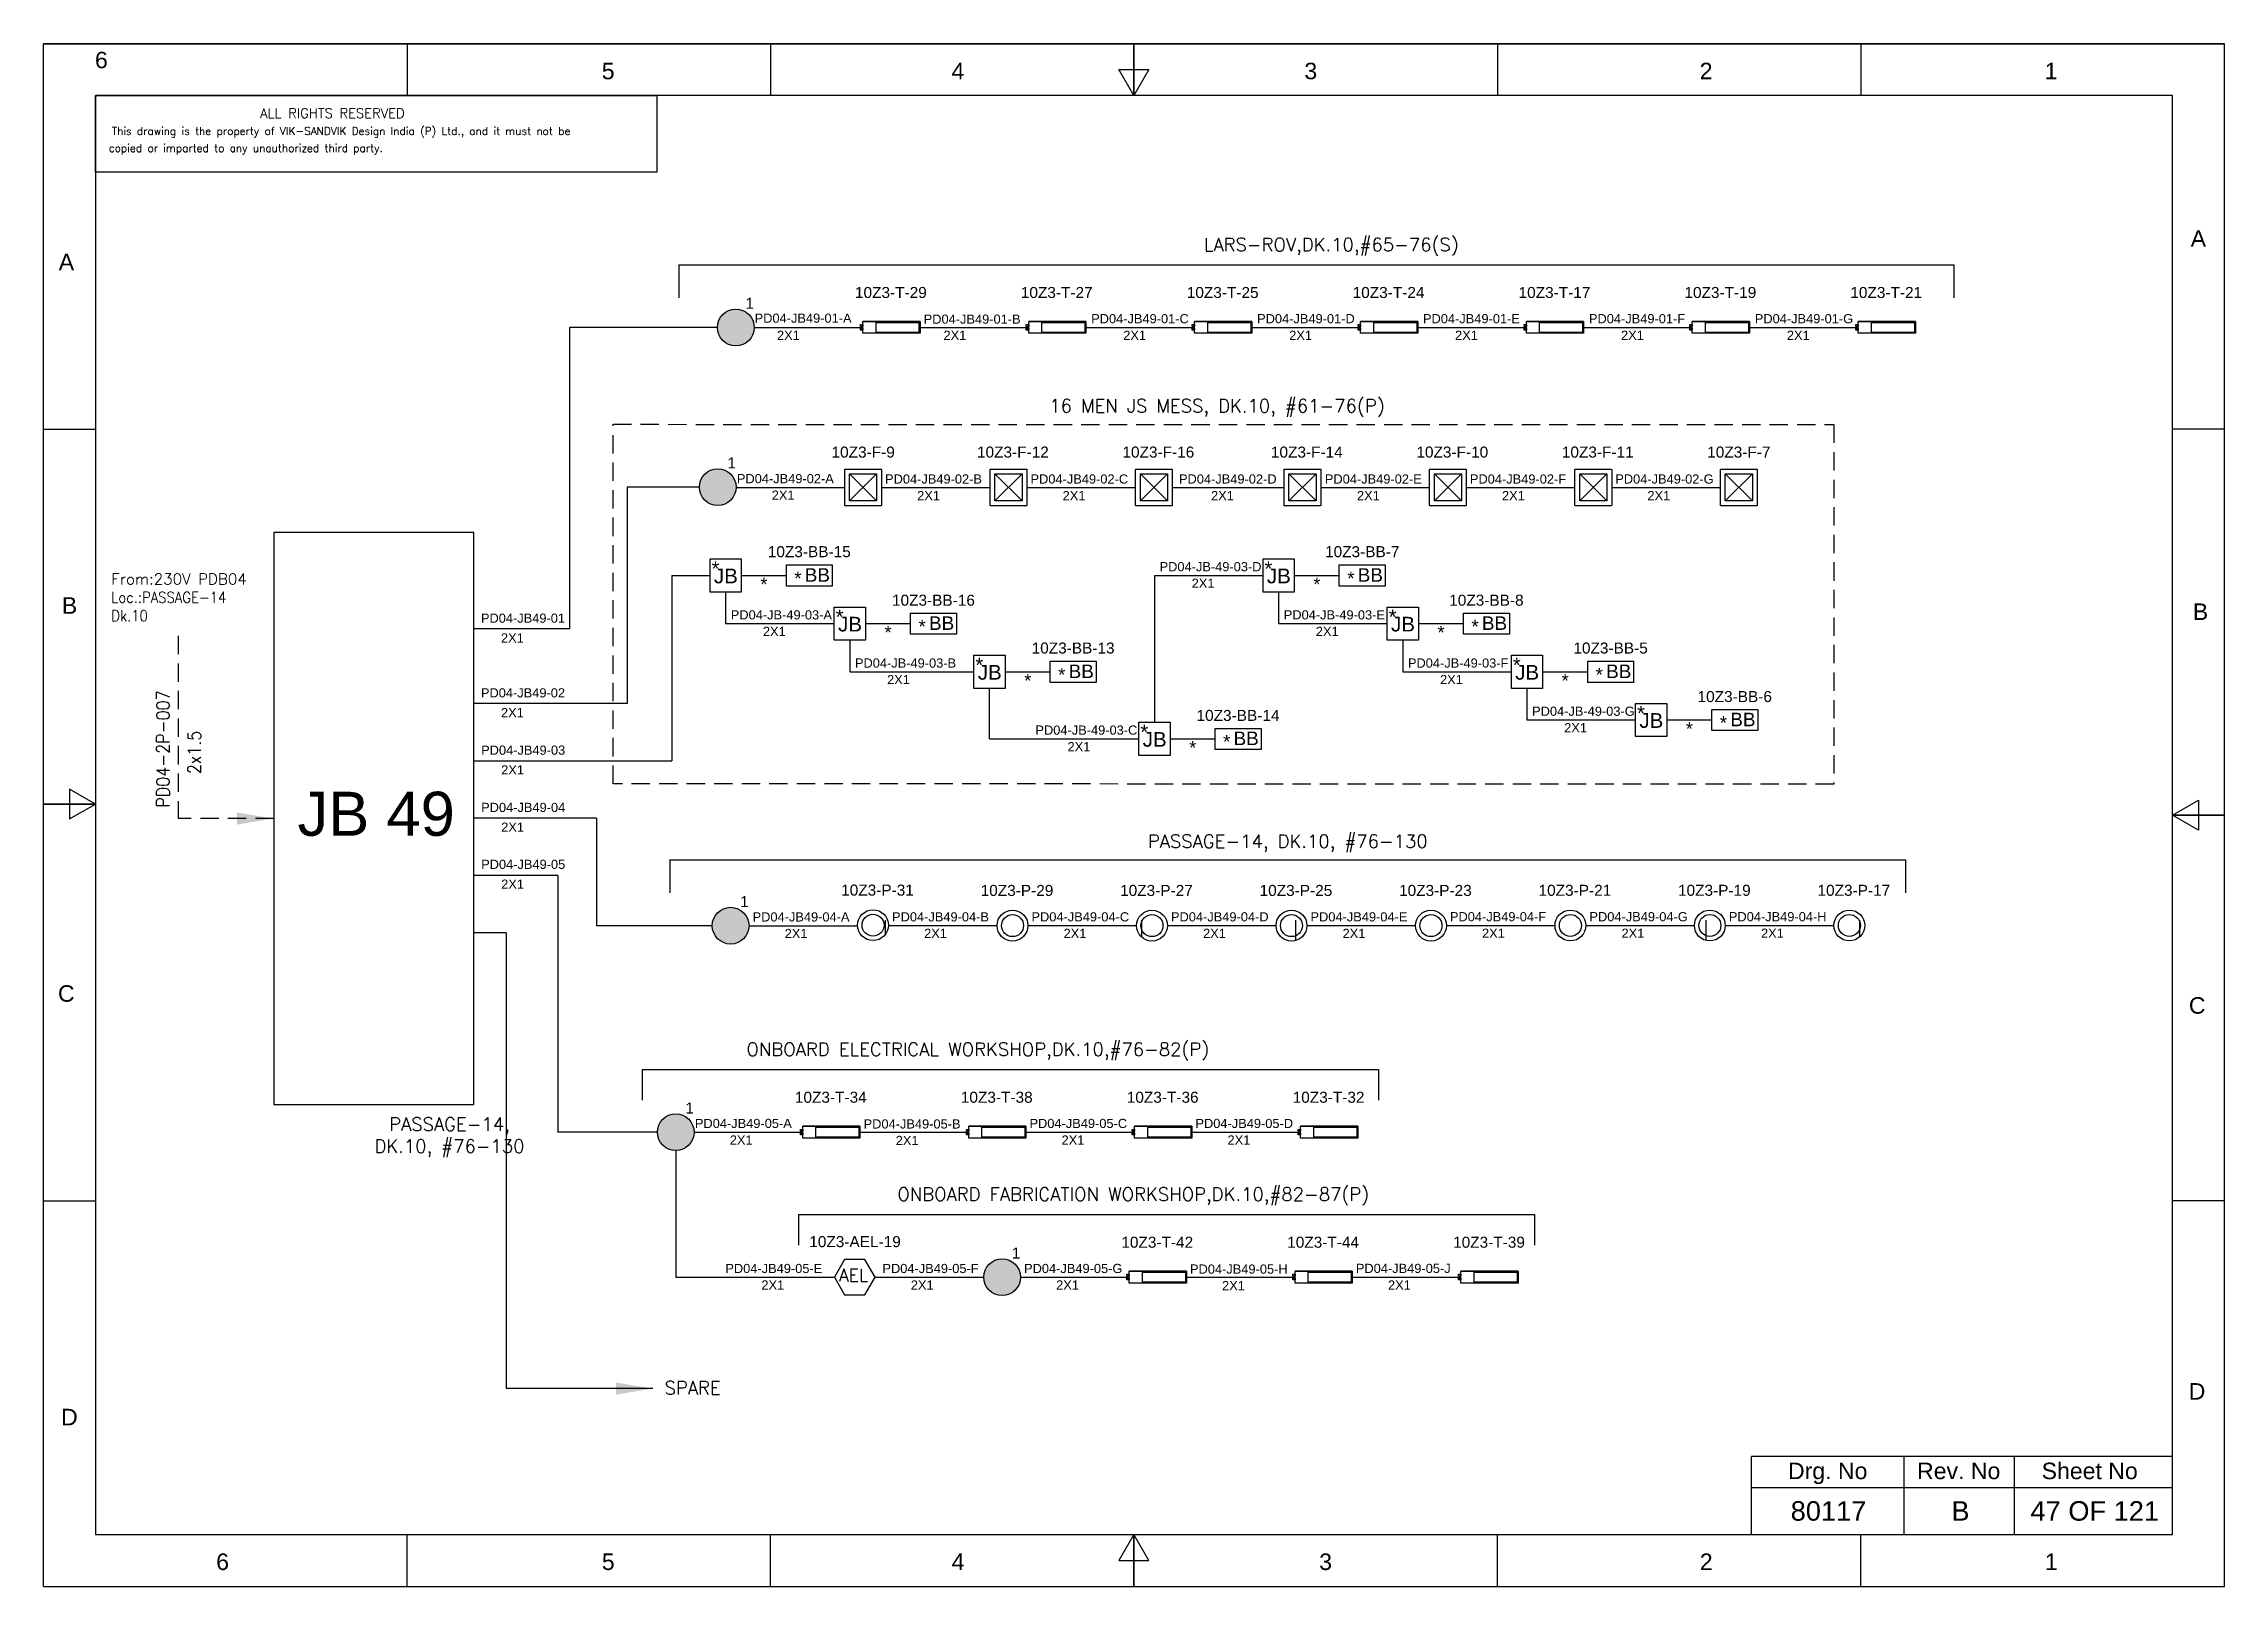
# Model space of a CAD drawing. Header units: inches. Extents: x -3311 to 1429, y -713 to 2436.
# Drawn here: x -1330 to -1033, y 969.1 to 1179.2 of the extents above; entities that cross this region are included whole.
import ezdxf
from ezdxf.enums import TextEntityAlignment as Align

# ---------------------------------------------------------------- set-up
doc = ezdxf.new("R2010")
doc.units = ezdxf.units.IN
doc.linetypes.add('HIDDEN', pattern=[0.375, 0.25, -0.125])
doc.linetypes.add('SOLID', pattern=[0])
for name, color, linetype in [('BB', 7, 'Continuous'), ('Fmount', 7, 'Continuous'), ('LINE', 3, 'SOLID')]:
    doc.layers.add(name, color=color, linetype=linetype)
for name, color, linetype, lineweight in [('ELEC_TXT-025', 1, 'Continuous', 25), ('HEL-025', 1, 'Continuous', 25), ('HEL-035', 2, 'Continuous', 35)]:
    doc.layers.add(name, color=color, linetype=linetype, lineweight=lineweight)
doc.styles.add('_NORMAL', font='arial.ttf')
doc.styles.add('ROMAN S', font='romans.shx')
doc.styles.add('ROMANS', font='simplex.shx', dxfattribs={"width": 0.88})
doc.styles.get("Standard").update_dxf_attribs({"font": 'arial.ttf'})
doc.dimstyles.get("Standard").update_dxf_attribs({"dimtxt": 0.18, "dimasz": 0.18, "dimexe": 0.18, "dimexo": 0.0625, "dimgap": 0.09, "dimtad": 0, "dimtih": 1, "dimtoh": 1, "dimdec": 4, "dimzin": 0, "dimdsep": 46, "dimtxsty": 'Standard', "dimcen": 0.09, "dimadec": 0, "dimazin": 0, "dimtfac": 1, "dimtdec": 4, "dimtofl": 0, "dimtmove": 0, "dimatfit": 3, "dimfxl": 1, "dimtolj": 1, "dimtzin": 0, "dimarcsym": 0})
pattern_1 = [(0, (0, 0), (0, 6.985), [5.08, -1.905]), (90, (0, 0), (-6.985, 4e-16), [5.08, -1.905])]

msp = doc.modelspace()

# ---------------------------------------------------------------- texts
at = {"color": 7}
for s, height, p in [('PD04-JB49-01-A', 1.25, (-1233.2, 1141.18, 0.08)), ('PD04-JB49-01-B', 1.25, (-1210.18, 1141.05, 0.05)), ('PD04-JB49-01-C', 1.25, (-1187.37, 1141.11, -0.03)), ('PD04-JB49-01-D', 1.25, (-1164.77, 1141.11, -0.03)), ('PD04-JB49-01-E', 1.25, (-1142.18, 1141.11, -0.03)), ('PD04-JB49-01-F', 1.25, (-1119.58, 1141.11, -0.03)), ('PD04-JB49-01-G', 1.25, (-1096.99, 1141.11, -0.03)), ('2X1', 1.25, (-1230.16, 1138.85)), ('2X1', 1.25, (-1207.48, 1138.85, -0.03)), ('2X1', 1.25, (-1183, 1138.85)), ('2X1', 1.25, (-1160.4, 1138.85)), ('2X1', 1.25, (-1137.81, 1138.85)), ('2X1', 1.25, (-1115.21, 1138.85)), ('2X1', 1.25, (-1092.62, 1138.85)), ('PD04-JB49-02-A', 1.25, (-1235.62, 1119.33, -0.04)), ('PD04-JB49-02-B', 1.25, (-1215.44, 1119.28, -0.07)), ('PD04-JB49-02-C', 1.25, (-1195.63, 1119.28, -0.07)), ('PD04-JB49-02-D', 1.25, (-1175.41, 1119.28, -0.07)), ('PD04-JB49-02-E', 1.25, (-1155.54, 1119.28, -0.07)), ('PD04-JB49-02-F', 1.25, (-1135.79, 1119.28, -0.07)), ('PD04-JB49-02-G', 1.25, (-1115.99, 1119.28, -0.07)), ('2X1', 1.25, (-1230.87, 1117.08, -0.04)), ('2X1', 1.25, (-1211.07, 1117.02, -0.07)), ('2X1', 1.25, (-1191.26, 1117.02, -0.07)), ('2X1', 1.25, (-1171.04, 1117.02, -0.07)), ('2X1', 1.25, (-1151.17, 1117.02, -0.07)), ('2X1', 1.25, (-1131.42, 1117.02, -0.07)), ('2X1', 1.25, (-1111.62, 1117.02, -0.07)), ('PD04-JB-49-03-D', 1.25, (-1178.05, 1107.34, -0.09)), ('*', 1.8, (-1232.43, 1104.67, -0.09)), ('2X1', 1.25, (-1173.68, 1105.09, -0.09)), ('*', 1.8, (-1157.12, 1104.67, -0.09)), ('PD04-JB-49-03-A', 1.25, (-1236.45, 1100.78, -0.09)), ('PD04-JB-49-03-E', 1.25, (-1161.14, 1100.78, -0.09)), ('PD04-JB49-01', 1.25, (-1270.48, 1100.33)), ('2X1', 1.25, (-1267.75, 1097.64)), ('2X1', 1.25, (-1232.08, 1098.53, -0.09)), ('*', 1.8, (-1215.52, 1098.11, -0.09)), ('2X1', 1.25, (-1156.77, 1098.53, -0.09)), ('*', 1.8, (-1140.21, 1098.11, -0.09)), ('PD04-JB-49-03-B', 1.25, (-1219.54, 1094.22, -0.09)), ('2X1', 1.25, (-1215.17, 1091.97, -0.09)), ('*', 1.8, (-1196.49, 1091.55, -0.09)), ('PD04-JB-49-03-F', 1.25, (-1144.23, 1094.22, -0.09)), ('2X1', 1.25, (-1139.86, 1091.97, -0.09)), ('*', 1.8, (-1123.3, 1091.55, -0.09)), ('PD04-JB49-02', 1.25, (-1270.48, 1090.16)), ('2X1', 1.25, (-1267.75, 1087.47)), ('PD04-JB-49-03-G', 1.25, (-1127.32, 1087.66, -0.09)), ('PD04-JB-49-03-C', 1.25, (-1194.96, 1085.09, -0.09)), ('2X1', 1.25, (-1190.59, 1082.83, -0.09)), ('*', 1.8, (-1174.03, 1082.42, -0.09)), ('2X1', 1.25, (-1122.95, 1085.41, -0.09)), ('*', 1.8, (-1106.39, 1084.99, -0.09)), ('PD04-JB49-03', 1.25, (-1270.45, 1082.36)), ('2X1', 1.25, (-1267.72, 1079.67)), ('PD04-JB49-04', 1.25, (-1270.45, 1074.56)), ('2X1', 1.25, (-1267.72, 1071.87)), ('PD04-JB49-05', 1.25, (-1270.45, 1066.81)), ('2X1', 1.25, (-1267.72, 1064.11)), ('PD04-JB49-04-A', 1.25, (-1233.48, 1059.65)), ('PD04-JB49-04-B', 1.25, (-1214.49, 1059.66)), ('PD04-JB49-04-C', 1.25, (-1195.5, 1059.66, -0.05)), ('PD04-JB49-04-D', 1.25, (-1176.5, 1059.66, -0.05)), ('PD04-JB49-04-E', 1.25, (-1157.5, 1059.66, -0.08)), ('PD04-JB49-04-F', 1.25, (-1138.51, 1059.68, -0.11)), ('PD04-JB49-04-G', 1.25, (-1119.51, 1059.68, -0.11)), ('PD04-JB49-04-H', 1.25, (-1100.52, 1059.68, -0.11)), ('2X1', 1.25, (-1229.11, 1057.39)), ('2X1', 1.25, (-1210.12, 1057.41)), ('2X1', 1.25, (-1191.13, 1057.41, -0.03)), ('2X1', 1.25, (-1172.13, 1057.41, -0.05)), ('2X1', 1.25, (-1153.13, 1057.41, -0.08)), ('2X1', 1.25, (-1134.14, 1057.43, -0.11)), ('2X1', 1.25, (-1115.14, 1057.43, -0.11)), ('2X1', 1.25, (-1096.15, 1057.43, -0.11)), ('PD04-JB49-05-A', 1.25, (-1241.34, 1031.53)), ('PD04-JB49-05-B', 1.25, (-1218.36, 1031.46)), ('PD04-JB49-05-C', 1.25, (-1195.77, 1031.53)), ('PD04-JB49-05-D', 1.25, (-1173.17, 1031.53)), ('2X1', 1.25, (-1236.59, 1029.27)), ('2X1', 1.25, (-1213.99, 1029.21)), ('2X1', 1.25, (-1191.4, 1029.27)), ('2X1', 1.25, (-1168.8, 1029.27)), ('PD04-JB49-05-E', 1.25, (-1237.19, 1011.78)), ('PD04-JB49-05-F', 1.25, (-1215.8, 1011.78)), ('PD04-JB49-05-G', 1.25, (-1196.51, 1011.78)), ('PD04-JB49-05-H', 1.25, (-1173.91, 1011.7)), ('PD04-JB49-05-J', 1.25, (-1151.32, 1011.79)), ('2X1', 1.25, (-1232.28, 1009.53)), ('2X1', 1.25, (-1211.93, 1009.53)), ('2X1', 1.25, (-1192.14, 1009.53)), ('2X1', 1.25, (-1169.54, 1009.45)), ('2X1', 1.25, (-1146.95, 1009.53))]:
    msp.add_text(s, height=height, dxfattribs=at).set_placement(p)
at = {"color": 7, "lineweight": 30}
msp.add_text('JB 49 ', height=6, dxfattribs=at).set_placement((-1283.58, 1074.32), align=Align.MIDDLE_CENTER)
at = {"color": 7}
for s, height, p in [('Sheet No', 2.246, (-1051.38, 984.84)), ('Drg. No', 2.246, (-1087.06, 984.84)), ('Rev. No', 2.246, (-1069.22, 984.84)), ('80117', 2.653, (-1086.95, 979.39)), ('B', 2.65, (-1068.98, 979.39)), ('47 OF 121', 2.653, (-1050.69, 979.39))]:
    msp.add_text(s, height=height, dxfattribs=at).set_placement(p, align=Align.MIDDLE_CENTER)
at = {"color": 7, "char_height": 1.8, "attachment_point": 1, "style": '_NORMAL'}
for s, insert, width in [('{\\Fromans|c0;\\C2;LARS-ROV,DK.10,#65-76(S)}', (-1172.03, 1152.72, 0.23), 74.1776), ('{\\Fromans|c0;\\C2;ONBOARD ELECTRICAL WORKSHOP,DK.10,#76-82(P)}', (-1234.32, 1043.15, 0.22), 74.1776), ('{\\Fromans|c0;\\C2;ONBOARD FABRICATION WORKSHOP,DK.10,#82-87(P)}', (-1213.77, 1023.41, 0.22), 74.1776), ('{\\Fromans|c0;\\C2;SPARE}', (-1245.46, 997.05), 8.1658)]:
    msp.add_mtext(s, dxfattribs=dict(at, insert=insert, width=width))
at = {"char_height": 1.8, "width": 80.3537, "attachment_point": 1, "style": '_NORMAL'}
for s, insert in [('{\\Fromans|c0;\\C2;16 MEN JS MESS, DK.10, #61-76(P)}', (-1193.07, 1130.76, -0.09)), ('{\\Fromans|c0;\\C2;PASSAGE-14, DK.10, #76-130}', (-1179.65, 1071.47))]:
    msp.add_mtext(s, dxfattribs=dict(at, insert=insert))
at = {"color": 7, "insert": (-1320.82, 1107.04), "char_height": 1.5, "width": 36.8884, "attachment_point": 1}
msp.add_mtext('{\\Fromans|c0;\\C2;From:230V PDB04 \\P\\Fsimplex|c0;\\W0.88;Loc.:PASSAGE-14      \\PDk.10}', dxfattribs=at)
at = {"color": 7, "insert": (-1314.68, 1075.16), "char_height": 1.8, "width": 17.1296, "attachment_point": 1, "rotation": 90, "style": '_NORMAL'}
msp.add_mtext('{\\Fromans|c0;\\W0.88;PD04-2P-007}', dxfattribs=at)
at = {"color": 7, "insert": (-1310.41, 1079.72), "char_height": 1.8, "attachment_point": 1, "rotation": 90, "style": '_NORMAL'}
msp.add_mtext('{\\Fsimplex|c0;\\W0.88;2x1.5}', dxfattribs=at)
at = {"color": 7, "insert": (-1284.98, 1032.96), "char_height": 1.8, "attachment_point": 1, "style": '_NORMAL'}
msp.add_mtext('\\pxqc;{\\Fromans|c0;\\C2;PASSAGE-14, \\PDK.10, #76-130}', dxfattribs=at)

# ---------------------------------------------------------------- blocks, each defined once
blk = doc.blocks.new('FIXED_KEY_SWITCH')
h = blk.add_hatch(color=1)
h.dxf.hatch_style = 1
edge = h.paths.add_edge_path()
edge.add_arc((848.13, 1737.46), 2.5, 0, 360)
at = {"color": 1}
blk.add_circle((848.13, 1737.46), 2.5, dxfattribs=at)
at = {"color": 7, "insert": (849.44, 1741.5), "char_height": 1.5, "attachment_point": 1, "style": '_NORMAL'}
blk.add_mtext_dynamic_manual_height_columns('1', width=1.5, gutter_width=7.5, heights=[0], dxfattribs=at)
blk = doc.blocks.new('SWT')
blk.add_blockref('FIXED_KEY_SWITCH', (0, 0))
blk.add_attdef('TAG_NO', (844.55, 1741.11), '', height=1.5)
blk = doc.blocks.new('2A')
at = {"color": 7, "lineweight": -3, "ltscale": 2.5}
blk.add_line((790.02, 1997.62, -0.03), (782.23, 1997.62, -0.03), dxfattribs=at)
at = {"color": 7, "lineweight": -3, "ltscale": 2.5, "elevation": -0.03}
for points in [[(781.91, 1997.21), (782.23, 1997.21), (782.23, 1996.94), (781.91, 1996.94)], [(781.91, 1996.7), (782.23, 1996.7), (782.23, 1996.44), (781.91, 1996.44)], [(782.23, 1997.62), (790.02, 1997.62), (790.02, 1996.02), (782.23, 1996.02)], [(784.03, 1997.5), (789.88, 1997.5), (789.88, 1996.14), (784.03, 1996.14)]]:
    blk.add_lwpolyline(points, close=True, dxfattribs=at)
blk = doc.blocks.new('LED TUBE LIGHT 30W')
blk.add_blockref('2A', (179.91, -357.89))
blk.add_attdef('TAG_NO.', (962.52, 1642.97), '', height=1.5)
blk = doc.blocks.new('AEL')
at = {"color": 4}
blk.add_lwpolyline([(989.98, -190.09), (992.75, -190.09), (994.14, -187.69), (992.75, -185.28), (989.98, -185.28), (988.59, -187.69)], close=True, dxfattribs=at)
at = {"color": 4, "style": 'ROMANS'}
blk.add_text('AEL', height=1.725, dxfattribs=at).set_placement((989.2, -188.27))
blk = doc.blocks.new('AEL_L')
blk.add_blockref('AEL', (0, 0))
blk.add_attdef('TAG_NO', (986.55, -183.59), '', height=1.5)
blk = doc.blocks.new('LED FLUSH MOUNT')
for p, q in [((114818, 79432), (114604, 79219)), ((114604, 79432), (114818, 79219))]:
    blk.add_line(p, q)
blk.add_lwpolyline([(114572, 79470), (114850, 79470, -0.414214), (114856, 79464), (114856, 79186, -0.414214), (114850, 79180), (114572, 79180, -0.414214), (114566, 79186), (114566, 79464, -0.414214)], format="xyb", close=True)
blk.add_lwpolyline([(114604, 79432), (114818, 79432), (114818, 79219), (114604, 79219)], close=True)
blk = doc.blocks.new('LED Flush Mounted Light 22W')
blk.add_blockref('LED FLUSH MOUNT', (0, 0))
at = {"style": 'ROMANS', "width": 0.7}
blk.add_attdef('TAG_NO.:', (113905, 79579), '', height=250, dxfattribs=at)
blk = doc.blocks.new('fr')
at = {"color": 7, "linetype": 'Continuous'}
for p, q in [((33763.99, 4500.4), (33466.99, 4500.4)), ((33466.99, 4500.4), (33763.99, 4500.4)), ((33466.99, 4290.33), (33466.99, 4500.4)), ((33516.49, 4500.4), (33516.49, 4493.33)), ((33565.99, 4500.4), (33565.99, 4493.33)), ((33615.49, 4500.4), (33615.49, 4493.33)), ((33615.49, 4493.33), (33615.49, 4500.4)), ((33615.49, 4500.4), (33615.49, 4493.33)), ((33664.99, 4500.4), (33664.99, 4493.33)), ((33714.49, 4500.4), (33714.49, 4493.33)), ((33763.99, 4290.33), (33763.99, 4500.4)), ((33763.99, 4290.33), (33763.99, 4500.4)), ((33615.49, 4493.33), (33613.45, 4496.87)), ((33613.45, 4496.87), (33617.53, 4496.87)), ((33617.53, 4496.87), (33615.49, 4493.33)), ((33756.92, 4493.33), (33474.06, 4493.33)), ((33474.06, 4493.33), (33474.06, 4297.41)), ((33756.92, 4297.41), (33756.92, 4493.33)), ((33466.99, 4447.89), (33474.06, 4447.89)), ((33763.99, 4447.89), (33756.92, 4447.89)), ((33474.06, 4396.87), (33470.53, 4398.91)), ((33470.53, 4398.91), (33470.53, 4394.83)), ((33466.99, 4396.87), (33474.06, 4396.87)), ((33474.06, 4396.87), (33466.99, 4396.87)), ((33466.99, 4396.87), (33474.06, 4396.87)), ((33470.53, 4394.83), (33474.06, 4396.87)), ((33756.92, 4395.37), (33760.45, 4397.41)), ((33760.45, 4397.41), (33760.45, 4393.33)), ((33763.99, 4395.37), (33756.92, 4395.37)), ((33760.45, 4393.33), (33756.92, 4395.37)), ((33756.92, 4395.37), (33763.99, 4395.37)), ((33763.99, 4395.37), (33756.92, 4395.37)), ((33466.99, 4342.85), (33474.06, 4342.85)), ((33763.99, 4342.85), (33756.92, 4342.85)), ((33474.06, 4297.41), (33756.92, 4297.41)), ((33516.49, 4290.33), (33516.49, 4297.41)), ((33565.99, 4290.33), (33565.99, 4297.41)), ((33615.49, 4297.41), (33613.45, 4293.87)), ((33615.49, 4290.33), (33615.49, 4297.41)), ((33617.53, 4293.87), (33615.49, 4297.41)), ((33615.49, 4297.41), (33615.49, 4290.33)), ((33615.49, 4290.33), (33615.49, 4297.41)), ((33664.99, 4290.33), (33664.99, 4297.41)), ((33714.49, 4290.33), (33714.49, 4297.41)), ((33613.45, 4293.87), (33617.53, 4293.87)), ((33466.99, 4290.33), (33763.99, 4290.33)), ((33466.99, 4290.33), (33763.99, 4290.33))]:
    blk.add_line(p, q, dxfattribs=at)
at = {"color": 7, "style": '_NORMAL'}
for s, p in [('6', (33474.86, 4498.18)), ('5', (33543.88, 4496.68)), ('4', (33591.52, 4496.68)), ('3', (33639.57, 4496.68)), ('2', (33693.41, 4496.68)), ('1', (33740.39, 4496.68)), ('A', (33760.45, 4473.88)), ('A', (33470.1, 4470.68)), ('B', (33470.52, 4423.9)), ('B', (33760.74, 4423.06)), ('C', (33470.08, 4371.07)), ('C', (33760.29, 4369.44)), ('D', (33760.27, 4316.89)), ('D', (33470.51, 4313.39)), ('6', (33491.37, 4293.69)), ('5', (33543.89, 4293.69)), ('4', (33591.53, 4293.69)), ('3', (33641.59, 4293.69)), ('2', (33693.43, 4293.69)), ('1', (33740.41, 4293.69))]:
    blk.add_text(s, height=2.25, dxfattribs=at).set_placement(p, align=Align.MIDDLE_CENTER)
blk = doc.blocks.new('A$C4BAD7D21')
at = {"layer": 'HEL-025'}
blk.add_lwpolyline([(-34000, 0), (-34000, 2086), (-18714, 2086), (-18714, 0)], close=True, dxfattribs=at)
at = {"layer": 'HEL-025', "style": 'ROMANS'}
for s, p in [('This drawing is the property of VIK-SANDVIK Design India (P) Ltd., and it must not be', (-33558, 1016)), (' copied or imparted to any unauthorized third party.', (-33785, 550))]:
    blk.add_text(s, height=210, dxfattribs=at).set_placement(p)
at = {"layer": 'HEL-035', "style": 'ROMANS'}
blk.add_text('     ALL RIGHTS RESERVED', height=262.5, dxfattribs=at).set_placement((-30497, 1476))
blk = doc.blocks.new('1')
h = blk.add_hatch()
h.set_pattern_fill('ANGLE', color=6)
h.set_pattern_definition(pattern_1)
h.paths.add_polyline_path([(303.23, 2044.43, 1), (306.22, 2044.43, 1)], flags=0)
h.paths.add_polyline_path([(302.63, 2044.43, 1), (306.83, 2044.43, 1)])
h.paths.add_polyline_path([(306.22, 2044.43, -1), (303.23, 2044.43, -1)], flags=16)
h = blk.add_hatch()
h.set_pattern_fill('ANGLE', color=6)
h.set_pattern_definition(pattern_1)
h.paths.add_polyline_path([(303.23, 2044.43, 1), (306.22, 2044.43, 1)])
at = {"color": 6}
for radius in [2.1, 1.5]:
    blk.add_circle((304.73, 2044.43), radius, dxfattribs=at)
blk = doc.blocks.new('LED PENDENT LIGHT 15W')
blk.add_blockref('1', (0, 0))
blk.add_attdef('TAG_NO', (301.63, 2048.1), '', height=1.5)
blk = doc.blocks.new('bunk_light')
blk.add_lwpolyline([(17773, 202986), (18112, 202986), (18112, 202830), (17773, 202830)], close=True)
at = {"char_height": 100, "attachment_point": 1}
for s, insert in [('*', (17831, 202937)), ('BB', (17909, 202962))]:
    blk.add_mtext_dynamic_manual_height_columns(s, width=182.6, gutter_width=7.5, heights=[0], dxfattribs=dict(at, insert=insert))
blk = doc.blocks.new('LED_BUNK _LIGHT')
at = {"xscale": 0.8, "yscale": 0.8, "zscale": 0.8}
blk.add_blockref('bunk_light', (4436, 38936), dxfattribs=at)
at = {"style": 'ROMAN S', "width": 0.7}
blk.add_attdef('TAG_NO:', text='', height=250, dxfattribs=at).set_placement((18767, 201415), align=Align.CENTER)
blk = doc.blocks.new('JB')
blk.add_lwpolyline([(1661.35, 1973.02), (1665.59, 1973.02), (1665.59, 1968.5), (1661.35, 1968.5)], close=True)
at = {"color": 7}
for s, p in [('*', (1661.54, 1970.68)), ('JB', (1661.87, 1969.69))]:
    blk.add_text(s, height=2, dxfattribs=at).set_placement(p)
blk = doc.blocks.new('JB_FOR_BUNKLIGHT')
blk.add_blockref('JB', (0, 0))
blk.add_attdef('TAG_NO:', (1659.46, 1975.19), '', height=1.5)

# ---------------------------------------------------------------- linework, layer by layer
for p, q in [((-1238.28, 1140.53), (-1258.4, 1140.53)), ((-1258.4, 1140.53), (-1258.4, 1099.49)), ((-1240.73, 1118.8, -0.04), (-1250.58, 1118.8, -0.04)), ((-1176.32, 1118.76, -0.04), (-1161.1, 1118.76, -0.04)), ((-1235.03, 1106.77, -0.09), (-1228.89, 1106.77, -0.09)), ((-1178.75, 1106.77, -0.09), (-1178.75, 1086.77, -0.09)), ((-1159.72, 1106.77, -0.09), (-1153.58, 1106.77, -0.09)), ((-1218.12, 1100.21, -0.09), (-1211.98, 1100.21, -0.09)), ((-1142.81, 1100.21, -0.09), (-1136.67, 1100.21, -0.09)), ((-1199.1, 1093.65, -0.09), (-1192.95, 1093.65, -0.09)), ((-1125.9, 1093.65, -0.09), (-1119.76, 1093.65, -0.09)), ((-1250.58, 1089.32), (-1271.46, 1089.32)), ((-1108.99, 1087.09, -0.09), (-1102.85, 1087.09, -0.09)), ((-1176.64, 1084.52, -0.09), (-1170.49, 1084.52, -0.09)), ((-1254.75, 1073.72), (-1271.46, 1073.72)), ((-1254.75, 1073.72), (-1254.75, 1059.08)), ((-1260, 1065.92), (-1271.46, 1065.92)), ((-1260, 1065.92), (-1260, 1030.95)), ((-1267.05, 1058.12), (-1271.46, 1058.12)), ((-1267.05, 1058.12), (-1267.05, 996.05)), ((-1238.98, 1059.08), (-1254.75, 1059.08)), ((-1248.51, 1039.5, -0.05), (-1148.25, 1039.5, -0.05)), ((-1246.45, 1030.95), (-1260, 1030.95)), ((-1227.25, 1019.76, -0.05), (-1127, 1019.76, -0.05))]:
    msp.add_line(p, q)
at = {"color": 7, "linetype": 'Continuous'}
for p, q in [((-1040.11, 986.79), (-1097.43, 986.79)), ((-1097.43, 976.19), (-1097.43, 986.79)), ((-1076.66, 976.19), (-1076.66, 986.79)), ((-1061.64, 976.19), (-1061.64, 986.79)), ((-1097.43, 982.6), (-1040.11, 982.6))]:
    msp.add_line(p, q, dxfattribs=at)
at = {"linetype": 'HIDDEN', "ltscale": 10, "elevation": -0.09}
msp.add_lwpolyline([(-1252.48, 1127.35), (-1086.21, 1127.31), (-1086.21, 1078.35), (-1252.48, 1078.39)], close=True, dxfattribs=at)
at = {"linetype": 'HIDDEN', "ltscale": 10}
msp.add_lwpolyline([(-1311.69, 1098.55), (-1311.69, 1073.67)], dxfattribs=at)
at = {"layer": 'LINE', "color": 0}
for p, q in [((-1243.54, 1149.08, -0.04), (-1243.54, 1144.58, -0.04)), ((-1243.54, 1149.08, -0.04), (-1069.9, 1149.08, -0.04)), ((-1069.9, 1149.08, -0.04), (-1069.9, 1144.58, -0.04)), ((-1233.28, 1140.53), (-1218.48, 1140.53)), ((-1210.68, 1140.53), (-1195.89, 1140.53)), ((-1188.09, 1140.53), (-1173.29, 1140.53)), ((-1165.49, 1140.53), (-1150.7, 1140.53)), ((-1142.9, 1140.53), (-1128.1, 1140.53)), ((-1120.3, 1140.53), (-1105.51, 1140.53)), ((-1097.71, 1140.53), (-1082.91, 1140.53)), ((-1235.74, 1118.76, -0.04), (-1220.94, 1118.76, -0.04)), ((-1215.93, 1118.76, -0.04), (-1201.13, 1118.76, -0.04)), ((-1196.12, 1118.76, -0.04), (-1181.33, 1118.76, -0.04)), ((-1156.09, 1118.76, -0.04), (-1141.3, 1118.76, -0.04)), ((-1136.28, 1118.76, -0.04), (-1121.49, 1118.76, -0.04)), ((-1116.48, 1118.76, -0.04), (-1101.68, 1118.76, -0.04)), ((-1298.69, 1112.62), (-1298.69, 1034.72)), ((-1271.46, 1112.62), (-1298.69, 1112.62)), ((-1271.46, 1034.72), (-1271.46, 1112.62)), ((-1244.5, 1106.77, -0.09), (-1239.27, 1106.77, -0.09)), ((-1178.75, 1106.77, -0.09), (-1163.96, 1106.77, -0.09)), ((-1237.15, 1104.51, -0.09), (-1237.15, 1100.21, -0.09)), ((-1161.84, 1104.51, -0.09), (-1161.84, 1100.21, -0.09)), ((-1258.4, 1099.49), (-1271.46, 1099.49)), ((-1237.15, 1100.21, -0.09), (-1222.35, 1100.21, -0.09)), ((-1161.84, 1100.21, -0.09), (-1147.04, 1100.21, -0.09)), ((-1220.24, 1097.95, -0.09), (-1220.24, 1093.65, -0.09)), ((-1144.93, 1097.95, -0.09), (-1144.93, 1093.65, -0.09)), ((-1220.24, 1093.65, -0.09), (-1203.33, 1093.65, -0.09)), ((-1144.93, 1093.65, -0.09), (-1130.13, 1093.65, -0.09)), ((-1201.21, 1084.52, -0.09), (-1201.21, 1091.39, -0.09)), ((-1128.02, 1091.39, -0.09), (-1128.02, 1087.09, -0.09)), ((-1128.02, 1087.09, -0.09), (-1113.22, 1087.09, -0.09)), ((-1201.21, 1084.52, -0.09), (-1180.87, 1084.52, -0.09)), ((-1271.43, 1081.52), (-1244.5, 1081.52)), ((-1244.73, 1068.05), (-1244.73, 1063.55)), ((-1244.73, 1068.05), (-1076.45, 1068.05)), ((-1076.45, 1068.05), (-1076.45, 1063.55)), ((-1233.98, 1059.07), (-1219.18, 1059.07)), ((-1214.98, 1059.09), (-1200.19, 1059.09)), ((-1195.99, 1059.09, -0.03), (-1181.19, 1059.09, -0.03)), ((-1176.99, 1059.09, -0.05), (-1162.2, 1059.09, -0.05)), ((-1158, 1059.09, -0.08), (-1143.2, 1059.09, -0.08)), ((-1139, 1059.11, -0.11), (-1124.2, 1059.11, -0.11)), ((-1120, 1059.11, -0.11), (-1105.21, 1059.11, -0.11)), ((-1101.01, 1059.11, -0.11), (-1086.21, 1059.11, -0.11)), ((-1248.51, 1039.5, -0.05), (-1248.51, 1035.31, -0.05)), ((-1148.25, 1039.5, -0.05), (-1148.25, 1035.31, -0.05)), ((-1298.69, 1034.72), (-1271.46, 1034.72)), ((-1241.45, 1030.95), (-1226.66, 1030.95)), ((-1218.85, 1030.95), (-1204.06, 1030.95)), ((-1196.26, 1030.95), (-1181.46, 1030.95)), ((-1173.66, 1030.95), (-1158.87, 1030.95)), ((-1227.25, 1019.76, -0.05), (-1227.25, 1015.57, -0.05)), ((-1127, 1019.76, -0.05), (-1127, 1015.57, -0.05)), ((-1243.95, 1011.21), (-1222.35, 1011.21)), ((-1216.79, 1011.21), (-1202, 1011.21)), ((-1197, 1011.21), (-1182.2, 1011.21)), ((-1174.4, 1011.21), (-1159.61, 1011.21)), ((-1151.81, 1011.21), (-1137.01, 1011.21))]:
    msp.add_line(p, q, dxfattribs=at)
at = {"layer": 'LINE', "color": 7}
for p, q in [((-1250.58, 1118.8, -0.03), (-1250.58, 1089.32, 0.05)), ((-1244.5, 1106.77, -0.09), (-1244.5, 1081.52, -0.06)), ((-1243.95, 1028.45), (-1243.95, 1011.21))]:
    msp.add_line(p, q, dxfattribs=at)

# ---------------------------------------------------------------- block references
for name, p in [('fr', (-34797.03, -3321.22)), ('SWT', (-2083.9, -596.92)), ('SWT', (-2086.36, -618.66, -0.04)), ('JB_FOR_BUNKLIGHT', (-2900.62, -863.99, -0.09)), ('JB_FOR_BUNKLIGHT', (-2825.31, -863.99, -0.09)), ('JB_FOR_BUNKLIGHT', (-2883.71, -870.55, -0.09)), ('JB_FOR_BUNKLIGHT', (-2808.4, -870.55, -0.09)), ('JB_FOR_BUNKLIGHT', (-2864.68, -877.11, -0.09)), ('JB_FOR_BUNKLIGHT', (-2791.49, -877.11, -0.09)), ('JB_FOR_BUNKLIGHT', (-2774.58, -883.67, -0.09)), ('JB_FOR_BUNKLIGHT', (-2842.22, -886.24, -0.09)), ('SWT', (-2084.6, -678.38)), ('SWT', (-2092.08, -706.5)), ('SWT', (-2047.63, -726.25))]:
    msp.add_blockref(name, p)
ref = msp.add_blockref('LED TUBE LIGHT 30W', (-2180.61, -498.39, 0.03))
ref.add_attrib('TAG_NO.', '10Z3-T-29', (-1219.54, 1144.55, 0.03), dxfattribs={"height": 1.5})
ref = msp.add_blockref('LED TUBE LIGHT 30W', (-2158.02, -498.39, 0.03))
ref.add_attrib('TAG_NO.', '10Z3-T-27', (-1196.95, 1144.55, 0.03), dxfattribs={"height": 1.5})
ref = msp.add_blockref('LED TUBE LIGHT 30W', (-2135.42, -498.39, 0.03))
ref.add_attrib('TAG_NO.', '10Z3-T-25', (-1174.35, 1144.55, 0.03), dxfattribs={"height": 1.5})
ref = msp.add_blockref('LED TUBE LIGHT 30W', (-2112.83, -498.39, 0.03))
ref.add_attrib('TAG_NO.', '10Z3-T-24', (-1151.76, 1144.55, 0.03), dxfattribs={"height": 1.5})
ref = msp.add_blockref('LED TUBE LIGHT 30W', (-2090.23, -498.39, 0.03))
ref.add_attrib('TAG_NO.', '10Z3-T-17', (-1129.16, 1144.55, 0.03), dxfattribs={"height": 1.5})
ref = msp.add_blockref('LED TUBE LIGHT 30W', (-2067.64, -498.39, 0.03))
ref.add_attrib('TAG_NO.', '10Z3-T-19', (-1106.57, 1144.55, 0.03), dxfattribs={"height": 1.5})
ref = msp.add_blockref('LED TUBE LIGHT 30W', (-2045.05, -498.39, 0.03))
ref.add_attrib('TAG_NO.', '10Z3-T-21', (-1083.98, 1144.55, 0.03), dxfattribs={"height": 1.5})
ref = msp.add_blockref('LED PENDENT LIGHT 15W', (-1521.81, -985.28))
ref.add_attrib('TAG_NO', '10Z3-P-31', (-1221.42, 1063.18), dxfattribs={"height": 1.5})
ref = msp.add_blockref('LED PENDENT LIGHT 15W', (-1502.81, -985.34, -0.03))
ref.add_attrib('TAG_NO', '10Z3-P-29', (-1202.42, 1063.13, -0.03), dxfattribs={"height": 1.5})
ref = msp.add_blockref('LED PENDENT LIGHT 15W', (-1483.82, -985.34, -0.05))
ref.add_attrib('TAG_NO', '10Z3-P-27', (-1183.43, 1063.13, -0.05), dxfattribs={"height": 1.5})
ref = msp.add_blockref('LED PENDENT LIGHT 15W', (-1464.82, -985.34, -0.08))
ref.add_attrib('TAG_NO', '10Z3-P-25', (-1164.43, 1063.13, -0.08), dxfattribs={"height": 1.5})
ref = msp.add_blockref('LED PENDENT LIGHT 15W', (-1445.83, -985.34, -0.11))
ref.add_attrib('TAG_NO', '10Z3-P-23', (-1145.44, 1063.13, -0.11), dxfattribs={"height": 1.5})
ref = msp.add_blockref('LED PENDENT LIGHT 15W', (-1426.83, -985.32, -0.11))
ref.add_attrib('TAG_NO', '10Z3-P-21', (-1126.44, 1063.15, -0.11), dxfattribs={"height": 1.5})
ref = msp.add_blockref('LED PENDENT LIGHT 15W', (-1407.84, -985.32, -0.11))
ref.add_attrib('TAG_NO', '10Z3-P-19', (-1107.45, 1063.15, -0.11), dxfattribs={"height": 1.5})
ref = msp.add_blockref('LED PENDENT LIGHT 15W', (-1388.84, -985.32, -0.11))
ref.add_attrib('TAG_NO', '10Z3-P-17', (-1088.45, 1063.15, -0.11), dxfattribs={"height": 1.5})
ref = msp.add_blockref('LED TUBE LIGHT 30W', (-2188.79, -607.97, 0.03))
ref.add_attrib('TAG_NO.', '10Z3-T-34', (-1227.72, 1034.97, 0.03), dxfattribs={"height": 1.5})
ref = msp.add_blockref('LED TUBE LIGHT 30W', (-2166.19, -607.97, 0.03))
ref.add_attrib('TAG_NO.', '10Z3-T-38', (-1205.12, 1034.97, 0.03), dxfattribs={"height": 1.5})
ref = msp.add_blockref('LED TUBE LIGHT 30W', (-2143.59, -607.97, 0.03))
ref.add_attrib('TAG_NO.', '10Z3-T-36', (-1182.52, 1034.97, 0.03), dxfattribs={"height": 1.5})
ref = msp.add_blockref('LED TUBE LIGHT 30W', (-2121, -607.97, 0.03))
ref.add_attrib('TAG_NO.', '10Z3-T-32', (-1159.93, 1034.97, 0.03), dxfattribs={"height": 1.5})
ref = msp.add_blockref('AEL_L', (-2210.93, 1198.9))
ref.add_attrib('TAG_NO', '10Z3-AEL-19', (-1225.76, 1015.31), dxfattribs={"color": 4, "height": 1.5})
ref = msp.add_blockref('LED TUBE LIGHT 30W', (-2144.33, -627.71, 0.03))
ref.add_attrib('TAG_NO.', '10Z3-T-42', (-1183.26, 1015.23, 0.03), dxfattribs={"height": 1.5})
ref = msp.add_blockref('LED TUBE LIGHT 30W', (-2121.74, -627.71, 0.03))
ref.add_attrib('TAG_NO.', '10Z3-T-44', (-1160.67, 1015.23, 0.03), dxfattribs={"height": 1.5})
ref = msp.add_blockref('LED TUBE LIGHT 30W', (-2099.15, -627.71, 0.03))
ref.add_attrib('TAG_NO.', '10Z3-T-39', (-1138.08, 1015.23, 0.03), dxfattribs={"height": 1.5})
at = {"layer": 'BB'}
ref = msp.add_blockref('LED_BUNK _LIGHT', (-1658.68, -3530.32, -0.09), dxfattribs=dict(at, xscale=0.02304, yscale=0.02304, zscale=0.02304))
ref.add_attrib('TAG_NO:', '10Z3-BB-15', dxfattribs={"layer": '0', "height": 1.5}).set_placement((-1225.76, 1108.81, -0.09), align=Align.BOTTOM_CENTER)
ref = msp.add_blockref('LED_BUNK _LIGHT', (-1583.37, -3530.32, -0.09), dxfattribs=dict(at, xscale=0.02304, yscale=0.02304, zscale=0.02304))
ref.add_attrib('TAG_NO:', '10Z3-BB-7', dxfattribs={"layer": '0', "height": 1.5}).set_placement((-1150.45, 1108.81, -0.09), align=Align.BOTTOM_CENTER)
ref = msp.add_blockref('LED_BUNK _LIGHT', (-1641.76, -3536.88, -0.09), dxfattribs=dict(at, xscale=0.02304, yscale=0.02304, zscale=0.02304))
ref.add_attrib('TAG_NO:', '10Z3-BB-16', dxfattribs={"layer": '0', "height": 1.5}).set_placement((-1208.85, 1102.2, -0.09), align=Align.BOTTOM_CENTER)
ref = msp.add_blockref('LED_BUNK _LIGHT', (-1566.46, -3536.88, -0.09), dxfattribs=dict(at, xscale=0.02304, yscale=0.02304, zscale=0.02304))
ref.add_attrib('TAG_NO:', '10Z3-BB-8', dxfattribs={"layer": '0', "height": 1.5}).set_placement((-1133.54, 1102.2, -0.09), align=Align.BOTTOM_CENTER)
ref = msp.add_blockref('LED_BUNK _LIGHT', (-1622.74, -3543.44, -0.09), dxfattribs=dict(at, xscale=0.02304, yscale=0.02304, zscale=0.02304))
ref.add_attrib('TAG_NO:', '10Z3-BB-13', dxfattribs={"layer": '0', "height": 1.5}).set_placement((-1189.83, 1095.69, -0.09), align=Align.BOTTOM_CENTER)
ref = msp.add_blockref('LED_BUNK _LIGHT', (-1549.54, -3543.44, -0.09), dxfattribs=dict(at, xscale=0.02304, yscale=0.02304, zscale=0.02304))
ref.add_attrib('TAG_NO:', '10Z3-BB-5', dxfattribs={"layer": '0', "height": 1.5}).set_placement((-1116.63, 1095.69, -0.09), align=Align.BOTTOM_CENTER)
ref = msp.add_blockref('LED_BUNK _LIGHT', (-1532.63, -3550, -0.09), dxfattribs=dict(at, xscale=0.02304, yscale=0.02304, zscale=0.02304))
ref.add_attrib('TAG_NO:', '10Z3-BB-6', dxfattribs={"layer": '0', "height": 1.5}).set_placement((-1099.72, 1089.08, -0.09), align=Align.BOTTOM_CENTER)
ref = msp.add_blockref('LED_BUNK _LIGHT', (-1600.28, -3552.57, -0.09), dxfattribs=dict(at, xscale=0.02304, yscale=0.02304, zscale=0.02304))
ref.add_attrib('TAG_NO:', '10Z3-BB-14', dxfattribs={"layer": '0', "height": 1.5}).set_placement((-1167.37, 1086.51, -0.09), align=Align.BOTTOM_CENTER)
at = {"layer": 'ELEC_TXT-025', "color": 0, "xscale": 0.005, "yscale": 0.005, "zscale": 0.005}
msp.add_blockref('A$C4BAD7D21', (-1152.96, 1161.68), dxfattribs=at)
at = {"layer": 'Fmount'}
ref = msp.add_blockref('LED Flush Mounted Light 22W', (-3200.64, -251.98, -0.04), dxfattribs=dict(at, xscale=0.01728, yscale=0.01728, zscale=0.01728))
ref.add_attrib('TAG_NO.:', '10Z3-F-9', dxfattribs={"layer": '0', "height": 1.5}).set_placement((-1222.73, 1122.37, -0.04), align=Align.BOTTOM_LEFT)
ref = msp.add_blockref('LED Flush Mounted Light 22W', (-3180.83, -251.98, -0.04), dxfattribs=dict(at, xscale=0.01728, yscale=0.01728, zscale=0.01728))
ref.add_attrib('TAG_NO.:', '10Z3-F-12', dxfattribs={"layer": '0', "height": 1.5}).set_placement((-1202.92, 1122.37, -0.04), align=Align.BOTTOM_LEFT)
ref = msp.add_blockref('LED Flush Mounted Light 22W', (-3161.03, -251.98, -0.04), dxfattribs=dict(at, xscale=0.01728, yscale=0.01728, zscale=0.01728))
ref.add_attrib('TAG_NO.:', '10Z3-F-16', dxfattribs={"layer": '0', "height": 1.5}).set_placement((-1183.11, 1122.37, -0.04), align=Align.BOTTOM_LEFT)
ref = msp.add_blockref('LED Flush Mounted Light 22W', (-3140.8, -251.98, -0.04), dxfattribs=dict(at, xscale=0.01728, yscale=0.01728, zscale=0.01728))
ref.add_attrib('TAG_NO.:', '10Z3-F-14', dxfattribs={"layer": '0', "height": 1.5}).set_placement((-1162.89, 1122.37, -0.04), align=Align.BOTTOM_LEFT)
ref = msp.add_blockref('LED Flush Mounted Light 22W', (-3120.99, -251.98, -0.04), dxfattribs=dict(at, xscale=0.01728, yscale=0.01728, zscale=0.01728))
ref.add_attrib('TAG_NO.:', '10Z3-F-10', dxfattribs={"layer": '0', "height": 1.5}).set_placement((-1143.08, 1122.37, -0.04), align=Align.BOTTOM_LEFT)
ref = msp.add_blockref('LED Flush Mounted Light 22W', (-3101.19, -251.98, -0.04), dxfattribs=dict(at, xscale=0.01728, yscale=0.01728, zscale=0.01728))
ref.add_attrib('TAG_NO.:', '10Z3-F-11', dxfattribs={"layer": '0', "height": 1.5}).set_placement((-1123.27, 1122.37, -0.04), align=Align.BOTTOM_LEFT)
ref = msp.add_blockref('LED Flush Mounted Light 22W', (-3081.38, -251.98, -0.04), dxfattribs=dict(at, xscale=0.01728, yscale=0.01728, zscale=0.01728))
ref.add_attrib('TAG_NO.:', '10Z3-F-7', dxfattribs={"layer": '0', "height": 1.5}).set_placement((-1103.47, 1122.37, -0.04), align=Align.BOTTOM_LEFT)

msp.set_redraw_order([(e.dxf.handle, doc.entitydb.next_handle()) for e in msp.query("TEXT MTEXT ATTDEF DIMENSION ARC_DIMENSION")])  # texts and dimensions are drawn at this point

# ---------------------------------------------------------------- leaders
at = {"linetype": 'HIDDEN', "ltscale": 10}
msp.add_leader([(-1298.69, 1073.67), (-1311.69, 1073.67)], dimstyle='Standard', override={"dimasz": 5, "dimarcsym": 1}, dxfattribs=at)
msp.add_leader([(-1247.08, 996.05), (-1267.05, 996.05)], dimstyle='Standard', override={"dimasz": 5, "dimarcsym": 1})

doc.saveas('drawing.dxf')
